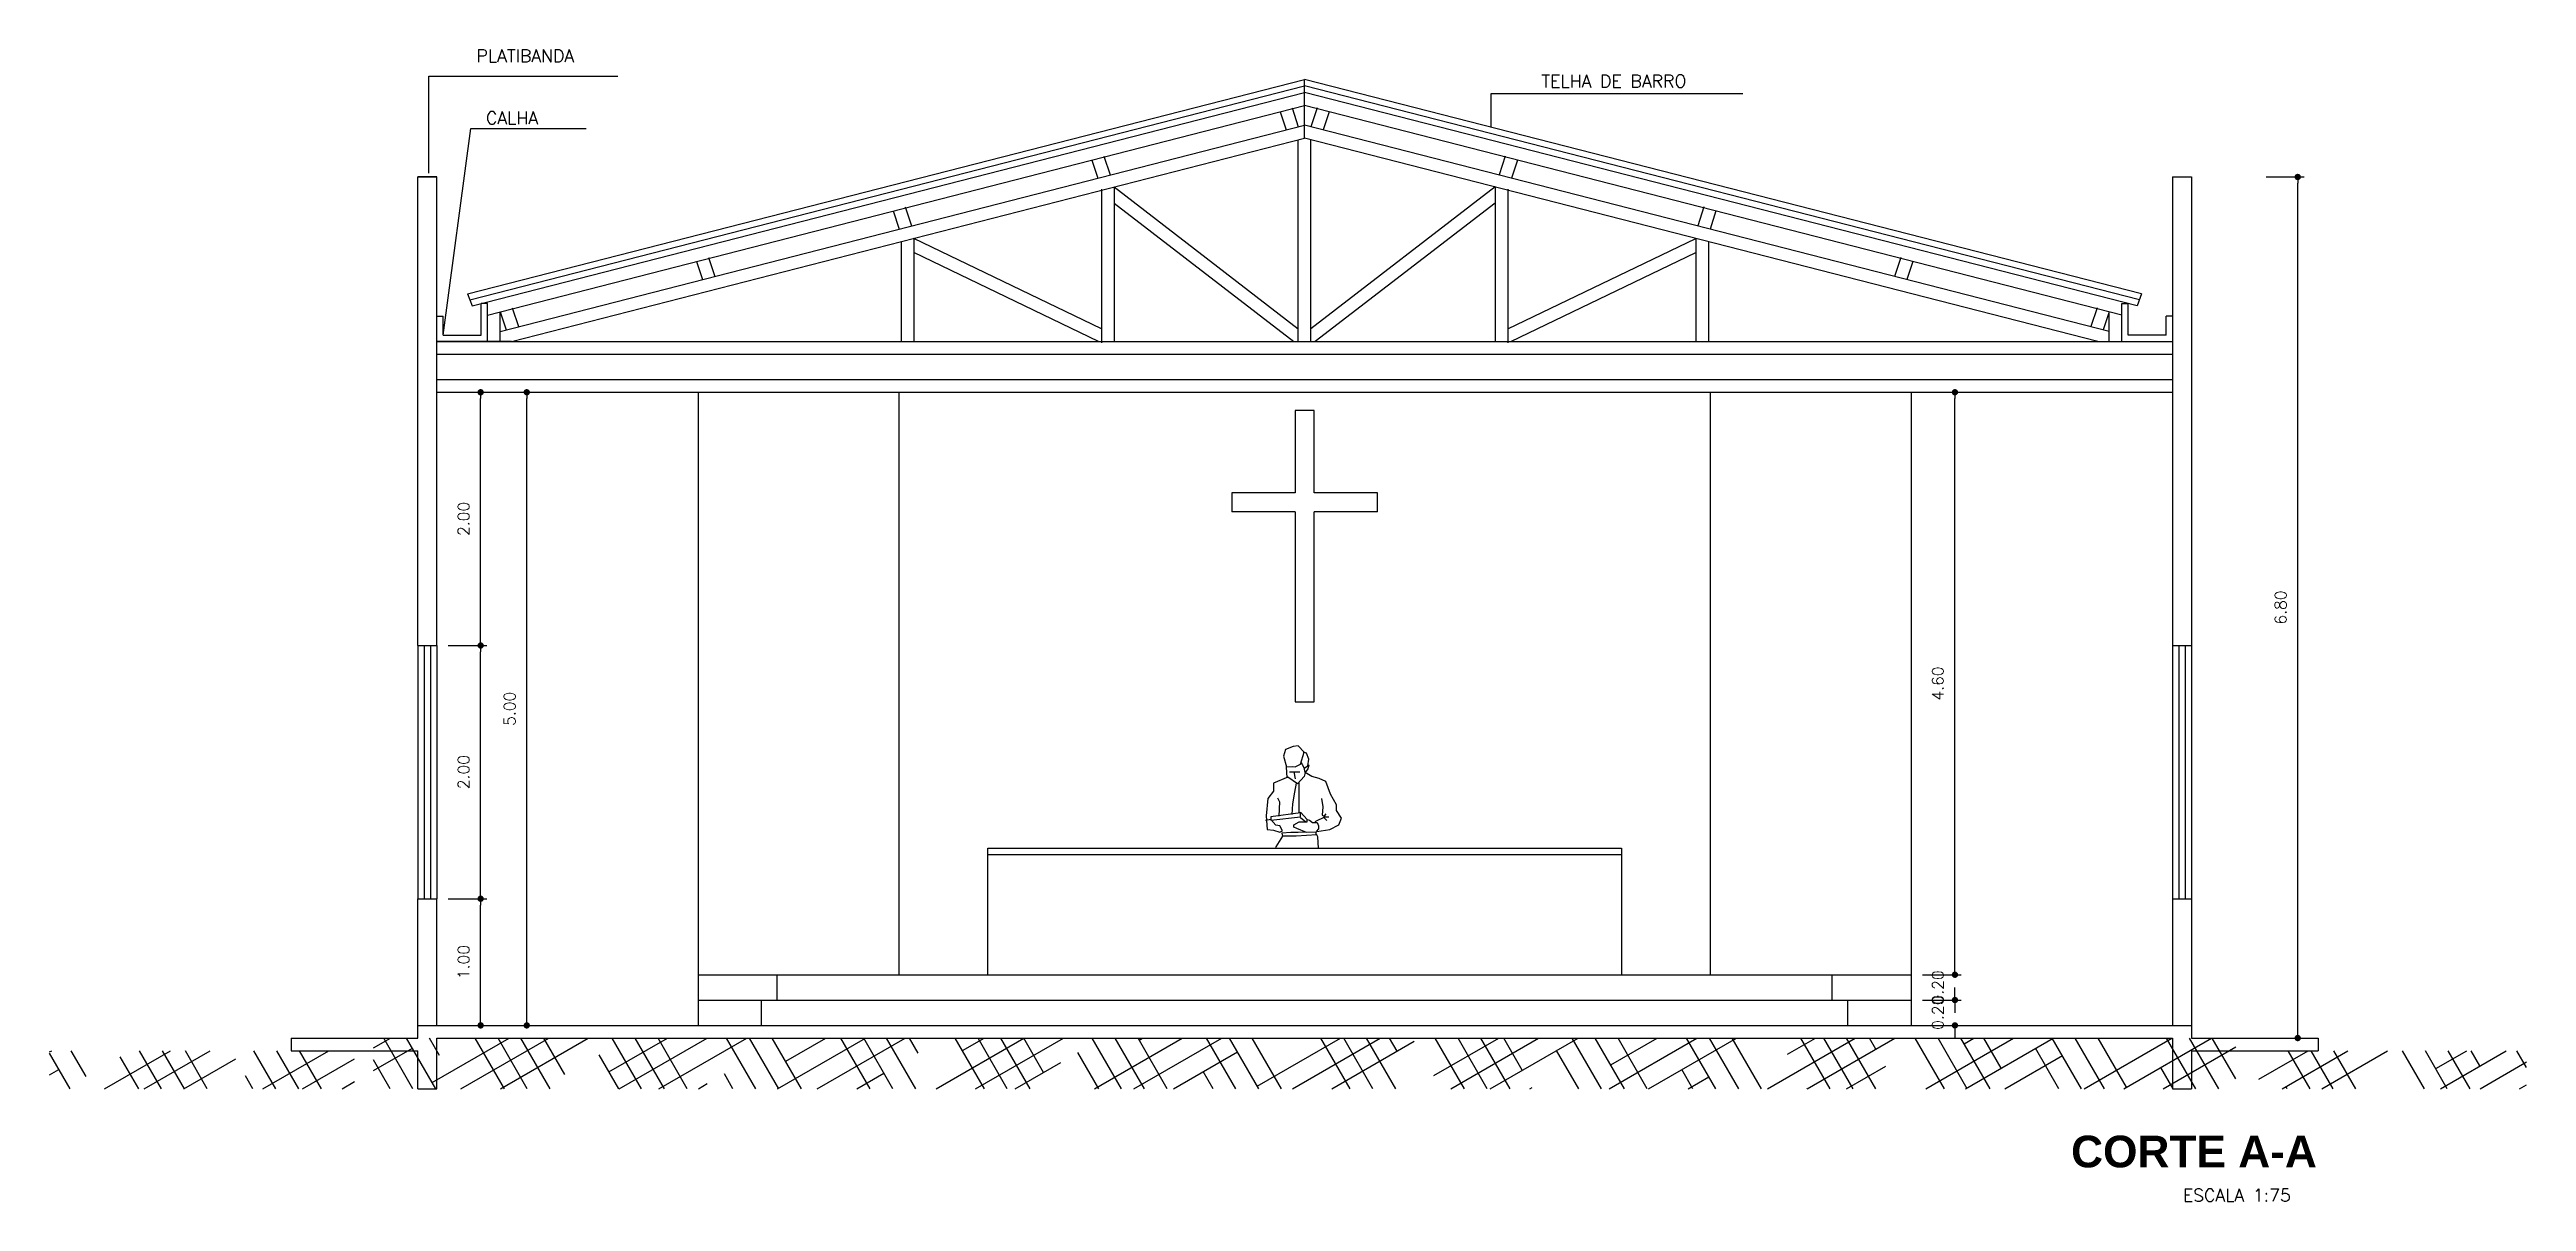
# Model space of a CAD drawing. Extents: x -230.3 to -156.5, y 53.3 to 122.6.
# Drawn here: x -176.05 to -156.5, y 113.53 to 122.63 of the extents above; entities that cross this region are included whole.
import ezdxf
from ezdxf.enums import TextEntityAlignment as Align

# ---------------------------------------------------------------- set-up
doc = ezdxf.new("R2010")
doc.units = 0
doc.header["$MEASUREMENT"] = 0
doc.layers.get('DEFPOINTS').update_dxf_attribs({"linetype": 'CONTINUOUS'})
for name, color, linetype in [('ACESSÓRIO', 2, 'CONTINUOUS'), ('ALVENARIA', 7, 'CONTINUOUS'), ('ALVENARIA1', 44, 'CONTINUOUS'), ('COBERTURA', 6, 'CONTINUOUS'), ('COTA', 1, 'CONTINUOUS'), ('GENTE', 1, 'CONTINUOUS'), ('HATCH', 30, 'CONTINUOUS'), ('JAPOR', 142, 'CONTINUOUS'), ('TEXTO2', 40, 'CONTINUOUS'), ('TEXTO5', 5, 'CONTINUOUS')]:
    doc.layers.add(name, color=color, linetype=linetype)
doc.styles.add('SANSSERIFBOLD', font='sasb____.pfb')
doc.styles.add('SIMPLEX', font='SIMPLEX.SHX')
doc.dimstyles.new('DIM50', dxfattribs={"dimtxt": 0.09, "dimasz": 0.05, "dimexe": 0.05, "dimexo": 0.09, "dimgap": 0.09, "dimtad": 1, "dimzin": 0, "dimdsep": 46, "dimtxsty": 'SIMPLEX', "dimblk": 'DOT', "dimcen": 0.09, "dimadec": 0, "dimazin": 0, "dimtfac": 1, "dimtix": 1, "dimtofl": 0, "dimtmove": 2, "dimatfit": 3, "dimldrblk": 'DOT', "dimfxl": 1, "dimtolj": 1, "dimtzin": 0, "dimarcsym": 0})

msp = doc.modelspace()

# ---------------------------------------------------------------- texts
at = {"layer": 'TEXTO2', "style": 'SIMPLEX'}
for s, p in [('PLATIBANDA', (-172.677, 122.526)), ('TELHA DE BARRO', (-164.271, 122.326)), ('CALHA', (-172.602, 122.035)), ('ESCALA 1:75', (-159.208, 113.528))]:
    msp.add_text(s, height=0.1, dxfattribs=at).set_placement(p)
at = {"layer": 'TEXTO5', "style": 'SANSSERIFBOLD'}
msp.add_text('CORTE A-A', height=0.25, dxfattribs=at).set_placement((-158.15, 113.798), align=Align.RIGHT)

# ---------------------------------------------------------------- blocks, each defined once
blk = doc.blocks.new('DOT')
at = {"layer": 'ALVENARIA', "color": 0, "linetype": 'ByBlock'}
blk.add_line((-0.5, 0), (-1, 0), dxfattribs=at)
at = {"layer": 'ALVENARIA', "color": 0, "linetype": 'ByBlock', "const_width": 0.5}
blk.add_lwpolyline([(-0.25, 0, 1), (0.25, 0, 1)], format="xyb", close=True, dxfattribs=at)
blk = doc.blocks.new('*D63')
at = {"layer": 'COTA', "color": 0, "lineweight": -2}
for p, q in [((-172.525, 119.919), (-172.23, 119.919)), ((-172.28, 114.969), (-172.28, 119.869)), ((-172.525, 114.919), (-172.23, 114.919))]:
    blk.add_line(p, q, dxfattribs=at)
at = {"layer": 'DEFPOINTS', "color": 0}
for p in [(-172.615, 119.919), (-172.28, 119.919), (-172.615, 114.919)]:
    blk.add_point(p, dxfattribs=at)
at = {"layer": 'COTA', "color": 0, "lineweight": -2, "xscale": 0.05, "yscale": 0.05, "zscale": 0.05}
for p, rotation in [((-172.28, 119.919), 90), ((-172.28, 114.919), 270)]:
    blk.add_blockref('DOT', p, dxfattribs=dict(at, rotation=rotation))
at = {"layer": 'COTA', "color": 0, "insert": (-172.415, 117.419), "char_height": 0.09, "attachment_point": 5, "rotation": 90, "style": 'SIMPLEX'}
blk.add_mtext('\\A1;5.00', dxfattribs=at)
blk = doc.blocks.new('*D64')
at = {"layer": 'COTA', "color": 0, "lineweight": -2}
for p, q in [((-161.007, 115.169), (-161.007, 115.219)), ((-161.262, 115.119), (-160.957, 115.119)), ((-161.262, 114.919), (-160.957, 114.919)), ((-161.007, 114.869), (-161.007, 114.819))]:
    blk.add_line(p, q, dxfattribs=at)
at = {"layer": 'DEFPOINTS', "color": 0}
for p in [(-161.352, 115.119), (-161.007, 115.119), (-161.352, 114.919)]:
    blk.add_point(p, dxfattribs=at)
at = {"layer": 'COTA', "color": 0, "lineweight": -2, "xscale": 0.05, "yscale": 0.05, "zscale": 0.05}
for p, rotation in [((-161.007, 115.119), 270), ((-161.007, 114.919), 90)]:
    blk.add_blockref('DOT', p, dxfattribs=dict(at, rotation=rotation))
at = {"layer": 'COTA', "color": 0, "insert": (-161.142, 115.019), "char_height": 0.09, "attachment_point": 5, "rotation": 90, "style": 'SIMPLEX'}
blk.add_mtext('\\A1;0.20', dxfattribs=at)
blk = doc.blocks.new('*D65')
at = {"layer": 'COTA', "color": 0, "lineweight": -2}
for p, q in [((-161.007, 115.369), (-161.007, 115.419)), ((-161.262, 115.319), (-160.957, 115.319)), ((-161.007, 115.069), (-161.007, 115.019))]:
    blk.add_line(p, q, dxfattribs=at)
at = {"layer": 'DEFPOINTS', "color": 0}
for p in [(-161.352, 115.319), (-161.007, 115.319), (-161.352, 115.119)]:
    blk.add_point(p, dxfattribs=at)
at = {"layer": 'COTA', "color": 0, "lineweight": -2, "xscale": 0.05, "yscale": 0.05, "zscale": 0.05}
for p, rotation in [((-161.007, 115.319), 270), ((-161.007, 115.119), 90)]:
    blk.add_blockref('DOT', p, dxfattribs=dict(at, rotation=rotation))
at = {"layer": 'COTA', "color": 0, "insert": (-161.142, 115.219), "char_height": 0.09, "attachment_point": 5, "rotation": 90, "style": 'SIMPLEX'}
blk.add_mtext('\\A1;0.20', dxfattribs=at)
blk = doc.blocks.new('*D66')
at = {"layer": 'COTA', "color": 0, "lineweight": -2}
for p, q in [((-161.262, 119.919), (-160.957, 119.919)), ((-161.007, 115.369), (-161.007, 119.869))]:
    blk.add_line(p, q, dxfattribs=at)
at = {"layer": 'DEFPOINTS', "color": 0}
for p in [(-161.352, 119.919), (-161.007, 119.919), (-161.352, 115.319)]:
    blk.add_point(p, dxfattribs=at)
at = {"layer": 'COTA', "color": 0, "lineweight": -2, "xscale": 0.05, "yscale": 0.05, "zscale": 0.05}
for p, rotation in [((-161.007, 119.919), 90), ((-161.007, 115.319), 270)]:
    blk.add_blockref('DOT', p, dxfattribs=dict(at, rotation=rotation))
at = {"layer": 'COTA', "color": 0, "insert": (-161.142, 117.619), "char_height": 0.09, "attachment_point": 5, "rotation": 90, "style": 'SIMPLEX'}
blk.add_mtext('\\A1;4.60', dxfattribs=at)
blk = doc.blocks.new('*D68')
at = {"layer": 'COTA', "color": 0, "lineweight": -2}
for p, q in [((-158.55, 121.619), (-158.251, 121.619)), ((-158.301, 114.869), (-158.301, 121.569)), ((-158.55, 114.819), (-158.251, 114.819))]:
    blk.add_line(p, q, dxfattribs=at)
at = {"layer": 'DEFPOINTS', "color": 0}
for p in [(-158.64, 121.619), (-158.301, 121.619), (-158.64, 114.819)]:
    blk.add_point(p, dxfattribs=at)
at = {"layer": 'COTA', "color": 0, "lineweight": -2, "xscale": 0.05, "yscale": 0.05, "zscale": 0.05}
for p, rotation in [((-158.301, 121.619), 90), ((-158.301, 114.819), 270)]:
    blk.add_blockref('DOT', p, dxfattribs=dict(at, rotation=rotation))
at = {"layer": 'COTA', "color": 0, "insert": (-158.436, 118.219), "char_height": 0.09, "attachment_point": 5, "rotation": 90, "style": 'SIMPLEX'}
blk.add_mtext('\\A1;6.80', dxfattribs=at)
blk = doc.blocks.new('*D189')
at = {"layer": 'COTA', "color": 0, "lineweight": -2}
for p, q in [((-172.9, 115.919), (-172.594, 115.919)), ((-172.644, 114.969), (-172.644, 115.869)), ((-172.9, 114.919), (-172.594, 114.919))]:
    blk.add_line(p, q, dxfattribs=at)
at = {"layer": 'DEFPOINTS', "color": 0}
for p in [(-172.99, 115.919), (-172.644, 115.919), (-172.99, 114.919)]:
    blk.add_point(p, dxfattribs=at)
at = {"layer": 'COTA', "color": 0, "lineweight": -2, "xscale": 0.05, "yscale": 0.05, "zscale": 0.05}
for p, rotation in [((-172.644, 115.919), 90), ((-172.644, 114.919), 270)]:
    blk.add_blockref('DOT', p, dxfattribs=dict(at, rotation=rotation))
at = {"layer": 'COTA', "color": 0, "insert": (-172.779, 115.419), "char_height": 0.09, "attachment_point": 5, "rotation": 90, "style": 'SIMPLEX'}
blk.add_mtext('\\A1;1.00', dxfattribs=at)
blk = doc.blocks.new('*D190')
at = {"layer": 'COTA', "color": 0, "lineweight": -2}
for p, q in [((-172.9, 117.919), (-172.594, 117.919)), ((-172.644, 115.969), (-172.644, 117.869)), ((-172.9, 115.919), (-172.594, 115.919))]:
    blk.add_line(p, q, dxfattribs=at)
at = {"layer": 'DEFPOINTS', "color": 0}
for p in [(-172.99, 117.919), (-172.644, 117.919), (-172.99, 115.919)]:
    blk.add_point(p, dxfattribs=at)
at = {"layer": 'COTA', "color": 0, "lineweight": -2, "xscale": 0.05, "yscale": 0.05, "zscale": 0.05}
for p, rotation in [((-172.644, 117.919), 90), ((-172.644, 115.919), 270)]:
    blk.add_blockref('DOT', p, dxfattribs=dict(at, rotation=rotation))
at = {"layer": 'COTA', "color": 0, "insert": (-172.779, 116.919), "char_height": 0.09, "attachment_point": 5, "rotation": 90, "style": 'SIMPLEX'}
blk.add_mtext('\\A1;2.00', dxfattribs=at)
blk = doc.blocks.new('*D191')
at = {"layer": 'COTA', "color": 0, "lineweight": -2}
for p, q in [((-172.9, 119.919), (-172.594, 119.919)), ((-172.644, 117.969), (-172.644, 119.869)), ((-172.9, 117.919), (-172.594, 117.919))]:
    blk.add_line(p, q, dxfattribs=at)
at = {"layer": 'DEFPOINTS', "color": 0}
for p in [(-172.99, 119.919), (-172.644, 119.919), (-172.99, 117.919)]:
    blk.add_point(p, dxfattribs=at)
at = {"layer": 'COTA', "color": 0, "lineweight": -2, "xscale": 0.05, "yscale": 0.05, "zscale": 0.05}
for p, rotation in [((-172.644, 119.919), 90), ((-172.644, 117.919), 270)]:
    blk.add_blockref('DOT', p, dxfattribs=dict(at, rotation=rotation))
at = {"layer": 'COTA', "color": 0, "insert": (-172.779, 118.919), "char_height": 0.09, "attachment_point": 5, "rotation": 90, "style": 'SIMPLEX'}
blk.add_mtext('\\A1;2.00', dxfattribs=at)

# ---------------------------------------------------------------- dimensions: what is measured, and where the dimension line sits
at = {"layer": 'COTA'}
for base, p1, p2, picture, middle in [((-158.301, 121.619), (-158.64, 114.819), (-158.64, 121.619), '*D68', (-158.436, 118.219)), ((-172.644, 119.919), (-172.99, 117.919), (-172.99, 119.919), '*D191', (-172.779, 118.919)), ((-172.28, 119.919), (-172.615, 114.919), (-172.615, 119.919), '*D63', (-172.415, 117.419)), ((-172.644, 117.919), (-172.99, 115.919), (-172.99, 117.919), '*D190', (-172.779, 116.919)), ((-172.644, 115.919), (-172.99, 114.919), (-172.99, 115.919), '*D189', (-172.779, 115.419)), ((-161.007, 115.119), (-161.352, 114.919), (-161.352, 115.119), '*D64', (-161.142, 115.019))]:
    dim = msp.add_linear_dim(base=base, p1=p1, p2=p2, angle=90, dimstyle='DIM50', dxfattribs=at)
    dim.commit()
    dim.dimension.update_dxf_attribs({"geometry": picture, "text_midpoint": middle})
for base, p1, p2, picture, middle in [((-161.007, 119.919), (-161.352, 115.319), (-161.352, 119.919), '*D66', (-161.142, 117.619)), ((-161.007, 115.319), (-161.352, 115.119), (-161.352, 115.319), '*D65', (-161.142, 115.219))]:
    dim = msp.add_linear_dim(base=base, p1=p1, p2=p2, angle=90, dimstyle='DIM50', override={"dimse1": 1}, dxfattribs=at)
    dim.commit()
    dim.dimension.update_dxf_attribs({"geometry": picture, "text_midpoint": middle})

# ---------------------------------------------------------------- hatches: boundary and pattern name
at = {"layer": 'HATCH'}
h = msp.add_hatch(dxfattribs=at)
h.set_pattern_fill('HOUND', color=256, scale=2.5, angle=30, style=0)
h.set_pattern_definition([(30, (0.98129, -0.67255), (0.46314088, 0.44781647), [2.5, -1.25]), (120, (0.98129, -0.67255), (0.17718353, -0.61939088), [2.5, -1.25])])
h.paths.add_polyline_path([(-158.79, 114.819), (-173.49, 114.819), (-173.49, 114.419), (-158.79, 114.419)])
h.paths.add_polyline_path([(-156.496, 114.719), (-157.64, 114.719), (-158.64, 114.719), (-158.64, 114.419), (-156.496, 114.419)])
h.paths.add_polyline_path([(-173.64, 114.719), (-174.64, 114.719), (-176.047, 114.719), (-176.047, 114.419), (-173.64, 114.419)])

# ---------------------------------------------------------------- linework, layer by layer
at = {"layer": 'ACESSÓRIO'}
for p, q in [((-168.64, 115.319), (-168.64, 116.319)), ((-168.64, 116.319), (-163.64, 116.319)), ((-168.64, 116.269), (-163.64, 116.269)), ((-163.64, 116.319), (-163.64, 115.319))]:
    msp.add_line(p, q, dxfattribs=at)
at = {"layer": 'ALVENARIA'}
for p, q in [((-173.14, 121.619), (-172.99, 121.619)), ((-173.14, 117.919), (-173.14, 121.619)), ((-172.99, 121.619), (-173.14, 121.619)), ((-172.99, 117.919), (-172.99, 121.619)), ((-159.29, 121.619), (-159.29, 117.919)), ((-159.29, 121.619), (-159.14, 121.619)), ((-159.14, 121.619), (-159.14, 117.919)), ((-173.14, 117.919), (-172.99, 117.919)), ((-159.29, 117.919), (-159.14, 117.919)), ((-173.14, 114.819), (-173.14, 115.919)), ((-173.14, 115.919), (-172.99, 115.919)), ((-172.99, 114.919), (-172.99, 115.919)), ((-159.29, 115.919), (-159.29, 114.919)), ((-159.29, 115.919), (-159.14, 115.919)), ((-159.14, 115.919), (-159.14, 114.819)), ((-174.14, 114.819), (-173.14, 114.819)), ((-174.14, 114.819), (-174.14, 114.719)), ((-173.14, 114.919), (-159.14, 114.919)), ((-172.99, 114.419), (-172.99, 114.819)), ((-172.99, 114.819), (-159.29, 114.819)), ((-159.29, 114.819), (-159.29, 114.419)), ((-159.14, 114.819), (-158.14, 114.819)), ((-158.14, 114.819), (-158.14, 114.719)), ((-174.14, 114.719), (-173.14, 114.719)), ((-173.14, 114.419), (-173.14, 114.719)), ((-159.14, 114.719), (-158.14, 114.719)), ((-159.14, 114.719), (-159.14, 114.419)), ((-173.14, 114.419), (-172.99, 114.419)), ((-159.29, 114.419), (-159.14, 114.419))]:
    msp.add_line(p, q, dxfattribs=at)
at = {"layer": 'ALVENARIA1'}
for p, q in [((-172.99, 120.019), (-159.29, 120.019)), ((-172.99, 119.919), (-159.29, 119.919)), ((-170.928, 119.919), (-170.928, 114.919)), ((-169.34, 115.319), (-169.34, 119.919)), ((-162.94, 119.919), (-162.94, 115.319)), ((-161.352, 119.919), (-161.352, 114.919)), ((-170.928, 115.319), (-161.352, 115.319)), ((-170.928, 115.119), (-161.352, 115.119))]:
    msp.add_line(p, q, dxfattribs=at)
at = {"layer": 'COBERTURA'}
for p, q in [((-172.747, 120.695), (-166.14, 122.39)), ((-172.729, 120.648), (-166.14, 122.338)), ((-172.711, 120.601), (-166.14, 122.287)), ((-159.533, 120.695), (-166.14, 122.39)), ((-166.14, 121.925), (-166.14, 122.39)), ((-166.14, 121.925), (-166.14, 122.39)), ((-159.551, 120.648), (-166.14, 122.338)), ((-159.568, 120.601), (-166.14, 122.287)), ((-172.59, 120.529), (-166.14, 122.183)), ((-172.49, 120.4), (-166.14, 122.028)), ((-166.334, 122.134), (-166.287, 121.991)), ((-166.239, 122.165), (-166.19, 122.016)), ((-159.69, 120.529), (-166.14, 122.183)), ((-159.79, 120.4), (-166.14, 122.028)), ((-166.041, 122.165), (-166.09, 122.016)), ((-165.946, 122.134), (-165.993, 121.991)), ((-172.401, 120.319), (-166.14, 121.925)), ((-166.19, 120.319), (-166.19, 121.912)), ((-159.879, 120.319), (-166.14, 121.925)), ((-166.09, 120.319), (-166.09, 121.912)), ((-167.819, 121.753), (-167.772, 121.61)), ((-167.724, 121.784), (-167.675, 121.635)), ((-166.19, 120.319), (-166.19, 121.612)), ((-166.19, 120.319), (-166.19, 121.612)), ((-166.19, 120.319), (-166.19, 121.612)), ((-166.19, 120.319), (-166.19, 121.612)), ((-166.19, 120.319), (-166.19, 121.612)), ((-166.09, 120.319), (-166.09, 121.612)), ((-166.09, 120.319), (-166.09, 121.612)), ((-166.09, 120.319), (-166.09, 121.612)), ((-166.09, 120.319), (-166.09, 121.612)), ((-166.09, 120.319), (-166.09, 121.612)), ((-164.556, 121.784), (-164.605, 121.635)), ((-164.461, 121.753), (-164.508, 121.61)), ((-167.744, 121.524), (-167.744, 120.308)), ((-167.644, 121.54), (-166.19, 120.419)), ((-167.644, 121.54), (-167.644, 120.319)), ((-164.636, 121.54), (-166.09, 120.419)), ((-164.636, 121.54), (-164.636, 120.319)), ((-164.536, 121.524), (-164.536, 120.308)), ((-169.387, 121.351), (-169.34, 121.208)), ((-169.292, 121.382), (-169.243, 121.233)), ((-167.644, 121.413), (-166.224, 120.319)), ((-164.636, 121.413), (-166.056, 120.319)), ((-162.988, 121.382), (-163.037, 121.233)), ((-162.893, 121.351), (-162.94, 121.208)), ((-169.326, 121.108), (-169.326, 120.319)), ((-167.744, 120.419), (-169.226, 121.134)), ((-169.226, 121.134), (-169.226, 120.319)), ((-164.536, 120.419), (-163.053, 121.134)), ((-163.053, 121.134), (-163.053, 120.319)), ((-162.953, 121.108), (-162.953, 120.319)), ((-170.94, 120.952), (-170.893, 120.809)), ((-170.845, 120.983), (-170.796, 120.834)), ((-167.767, 120.319), (-169.226, 121.023)), ((-164.513, 120.319), (-163.053, 121.023)), ((-161.435, 120.983), (-161.484, 120.834)), ((-161.34, 120.952), (-161.386, 120.809)), ((-172.747, 120.695), (-172.711, 120.601)), ((-159.533, 120.695), (-159.568, 120.601)), ((-172.99, 120.519), (-172.94, 120.519)), ((-172.94, 120.369), (-172.94, 120.519)), ((-172.64, 120.369), (-172.64, 120.619)), ((-172.59, 120.619), (-172.64, 120.619)), ((-172.59, 120.319), (-172.59, 120.619)), ((-172.49, 120.319), (-172.49, 120.555)), ((-172.49, 120.555), (-172.443, 120.412)), ((-172.395, 120.586), (-172.346, 120.437)), ((-159.885, 120.586), (-159.934, 120.437)), ((-159.79, 120.555), (-159.837, 120.412)), ((-159.79, 120.319), (-159.79, 120.555)), ((-159.69, 120.319), (-159.69, 120.619)), ((-159.69, 120.619), (-159.64, 120.619)), ((-159.64, 120.369), (-159.64, 120.619)), ((-159.29, 120.519), (-159.34, 120.519)), ((-159.34, 120.369), (-159.34, 120.519)), ((-172.99, 120.319), (-159.379, 120.319)), ((-172.401, 120.319), (-172.99, 120.319)), ((-172.94, 120.369), (-172.64, 120.369)), ((-159.879, 120.319), (-159.29, 120.319)), ((-159.34, 120.369), (-159.64, 120.369)), ((-172.99, 120.219), (-159.29, 120.219))]:
    msp.add_line(p, q, dxfattribs=at)
at = {"layer": 'COTA'}
for p, q in [((-173.053, 121.65), (-173.053, 122.416)), ((-173.053, 122.416), (-171.562, 122.416)), ((-164.668, 122.009), (-164.668, 122.278)), ((-164.668, 122.278), (-162.68, 122.278)), ((-172.94, 120.369), (-172.722, 122.002)), ((-172.722, 122.002), (-171.811, 122.002))]:
    msp.add_line(p, q, dxfattribs=at)
at = {"layer": 'GENTE'}
for p, q in [((-166.23, 117.121), (-166.292, 117.097)), ((-166.192, 117.126), (-166.23, 117.121)), ((-166.145, 117.078), (-166.192, 117.126)), ((-166.292, 117.097), (-166.306, 117.045)), ((-166.306, 117.045), (-166.282, 116.96)), ((-166.282, 116.96), (-166.235, 116.964)), ((-166.278, 116.874), (-166.282, 116.96)), ((-166.259, 116.922), (-166.178, 116.922)), ((-166.235, 116.964), (-166.216, 116.96)), ((-166.225, 116.922), (-166.216, 116.865)), ((-166.216, 116.96), (-166.173, 116.983)), ((-166.173, 116.983), (-166.145, 117.078)), ((-166.168, 116.993), (-166.159, 116.979)), ((-166.159, 116.979), (-166.145, 116.95)), ((-166.126, 117.069), (-166.149, 117.078)), ((-166.145, 116.95), (-166.116, 116.969)), ((-166.135, 116.917), (-166.145, 116.955)), ((-166.116, 116.945), (-166.135, 116.917)), ((-166.107, 117.021), (-166.126, 117.069)), ((-166.116, 116.969), (-166.107, 117.021)), ((-166.116, 116.979), (-166.107, 116.974)), ((-166.107, 116.974), (-166.116, 116.945)), ((-166.387, 116.77), (-166.43, 116.712)), ((-166.273, 116.879), (-166.387, 116.831)), ((-166.387, 116.831), (-166.387, 116.77)), ((-166.197, 116.827), (-166.273, 116.879)), ((-166.221, 116.76), (-166.235, 116.67)), ((-166.206, 116.831), (-166.221, 116.76)), ((-166.145, 116.884), (-166.197, 116.827)), ((-166.187, 116.841), (-166.187, 116.693)), ((-166.135, 116.917), (-166.145, 116.884)), ((-166.083, 116.884), (-166.135, 116.917)), ((-166.026, 116.869), (-166.083, 116.884)), ((-165.974, 116.846), (-166.026, 116.869)), ((-165.935, 116.746), (-165.974, 116.846)), ((-165.888, 116.66), (-165.935, 116.746)), ((-166.406, 116.546), (-166.449, 116.537)), ((-166.43, 116.712), (-166.444, 116.575)), ((-166.444, 116.575), (-166.435, 116.465)), ((-166.173, 116.598), (-166.406, 116.565)), ((-166.406, 116.541), (-166.173, 116.565)), ((-166.406, 116.565), (-166.406, 116.541)), ((-166.368, 116.499), (-166.406, 116.546)), ((-166.354, 116.717), (-166.339, 116.684)), ((-166.339, 116.684), (-166.344, 116.57)), ((-166.235, 116.67), (-166.24, 116.584)), ((-166.225, 116.503), (-166.183, 116.527)), ((-166.187, 116.693), (-166.187, 116.598)), ((-166.183, 116.527), (-166.121, 116.527)), ((-166.173, 116.565), (-166.173, 116.603)), ((-166.173, 116.603), (-166.121, 116.546)), ((-166.173, 116.56), (-166.13, 116.527)), ((-166.121, 116.546), (-166.102, 116.541)), ((-166.121, 116.527), (-166.121, 116.546)), ((-166.102, 116.541), (-166.078, 116.522)), ((-165.978, 116.565), (-166.059, 116.527)), ((-166.007, 116.712), (-165.997, 116.646)), ((-165.997, 116.646), (-166.002, 116.579)), ((-166.002, 116.579), (-165.978, 116.565)), ((-165.988, 116.565), (-165.969, 116.589)), ((-165.988, 116.565), (-165.95, 116.565)), ((-165.988, 116.56), (-165.964, 116.537)), ((-165.888, 116.617), (-165.888, 116.66)), ((-165.85, 116.556), (-165.888, 116.617)), ((-165.869, 116.503), (-165.85, 116.556)), ((-166.435, 116.465), (-166.387, 116.461)), ((-166.387, 116.461), (-166.335, 116.446)), ((-166.335, 116.494), (-166.368, 116.499)), ((-166.316, 116.413), (-166.368, 116.328)), ((-166.316, 116.456), (-166.335, 116.494)), ((-166.335, 116.446), (-166.316, 116.456)), ((-166.249, 116.442), (-166.32, 116.437)), ((-166.32, 116.437), (-166.316, 116.413)), ((-166.206, 116.413), (-166.316, 116.413)), ((-166.225, 116.442), (-166.249, 116.442)), ((-166.225, 116.484), (-166.225, 116.503)), ((-166.202, 116.475), (-166.225, 116.484)), ((-166.192, 116.442), (-166.225, 116.442)), ((-166.045, 116.423), (-166.206, 116.413)), ((-166.126, 116.442), (-166.202, 116.475)), ((-166.05, 116.446), (-166.192, 116.442)), ((-166.078, 116.522), (-166.04, 116.522)), ((-166.031, 116.47), (-166.05, 116.451)), ((-166.05, 116.423), (-166.05, 116.446)), ((-166.045, 116.451), (-165.94, 116.465)), ((-166.035, 116.408), (-166.045, 116.423)), ((-166.04, 116.522), (-166.031, 116.494)), ((-166.031, 116.319), (-166.035, 116.408)), ((-166.031, 116.494), (-166.031, 116.47)), ((-165.94, 116.465), (-165.869, 116.503)), ((-166.368, 116.328), (-166.369, 116.319))]:
    msp.add_line(p, q, dxfattribs=at)
at = {"layer": 'HATCH'}
for p, q in [((-170.304, 115.119), (-170.304, 115.319)), ((-161.976, 115.119), (-161.976, 115.319)), ((-170.428, 114.919), (-170.428, 115.119)), ((-161.852, 114.919), (-161.852, 115.119))]:
    msp.add_line(p, q, dxfattribs=at)
at = {"layer": 'JAPOR'}
for p, q in [((-166.065, 119.774), (-166.215, 119.774)), ((-166.215, 119.774), (-166.215, 119.124)), ((-166.065, 119.124), (-166.065, 119.774)), ((-166.215, 119.124), (-166.715, 119.124)), ((-166.715, 119.124), (-166.715, 118.974)), ((-165.565, 119.124), (-166.065, 119.124)), ((-165.565, 118.974), (-165.565, 119.124)), ((-166.215, 118.974), (-166.715, 118.974)), ((-166.215, 118.974), (-166.215, 117.474)), ((-165.565, 118.974), (-166.065, 118.974)), ((-166.065, 117.474), (-166.065, 118.974)), ((-173.14, 117.919), (-173.14, 115.919)), ((-173.09, 117.919), (-173.09, 115.919)), ((-173.04, 117.919), (-173.04, 115.919)), ((-172.99, 117.919), (-172.99, 115.919)), ((-159.29, 117.919), (-159.29, 115.919)), ((-159.24, 117.919), (-159.24, 115.919)), ((-159.19, 117.919), (-159.19, 115.919)), ((-159.14, 117.919), (-159.14, 115.919)), ((-166.215, 117.474), (-166.065, 117.474)), ((-166.215, 117.474), (-166.215, 117.474))]:
    msp.add_line(p, q, dxfattribs=at)

msp.set_redraw_order([(e.dxf.handle, doc.entitydb.next_handle()) for e in msp.query("TEXT MTEXT ATTDEF DIMENSION ARC_DIMENSION")])  # texts and dimensions are drawn at this point

doc.saveas('drawing.dxf')
